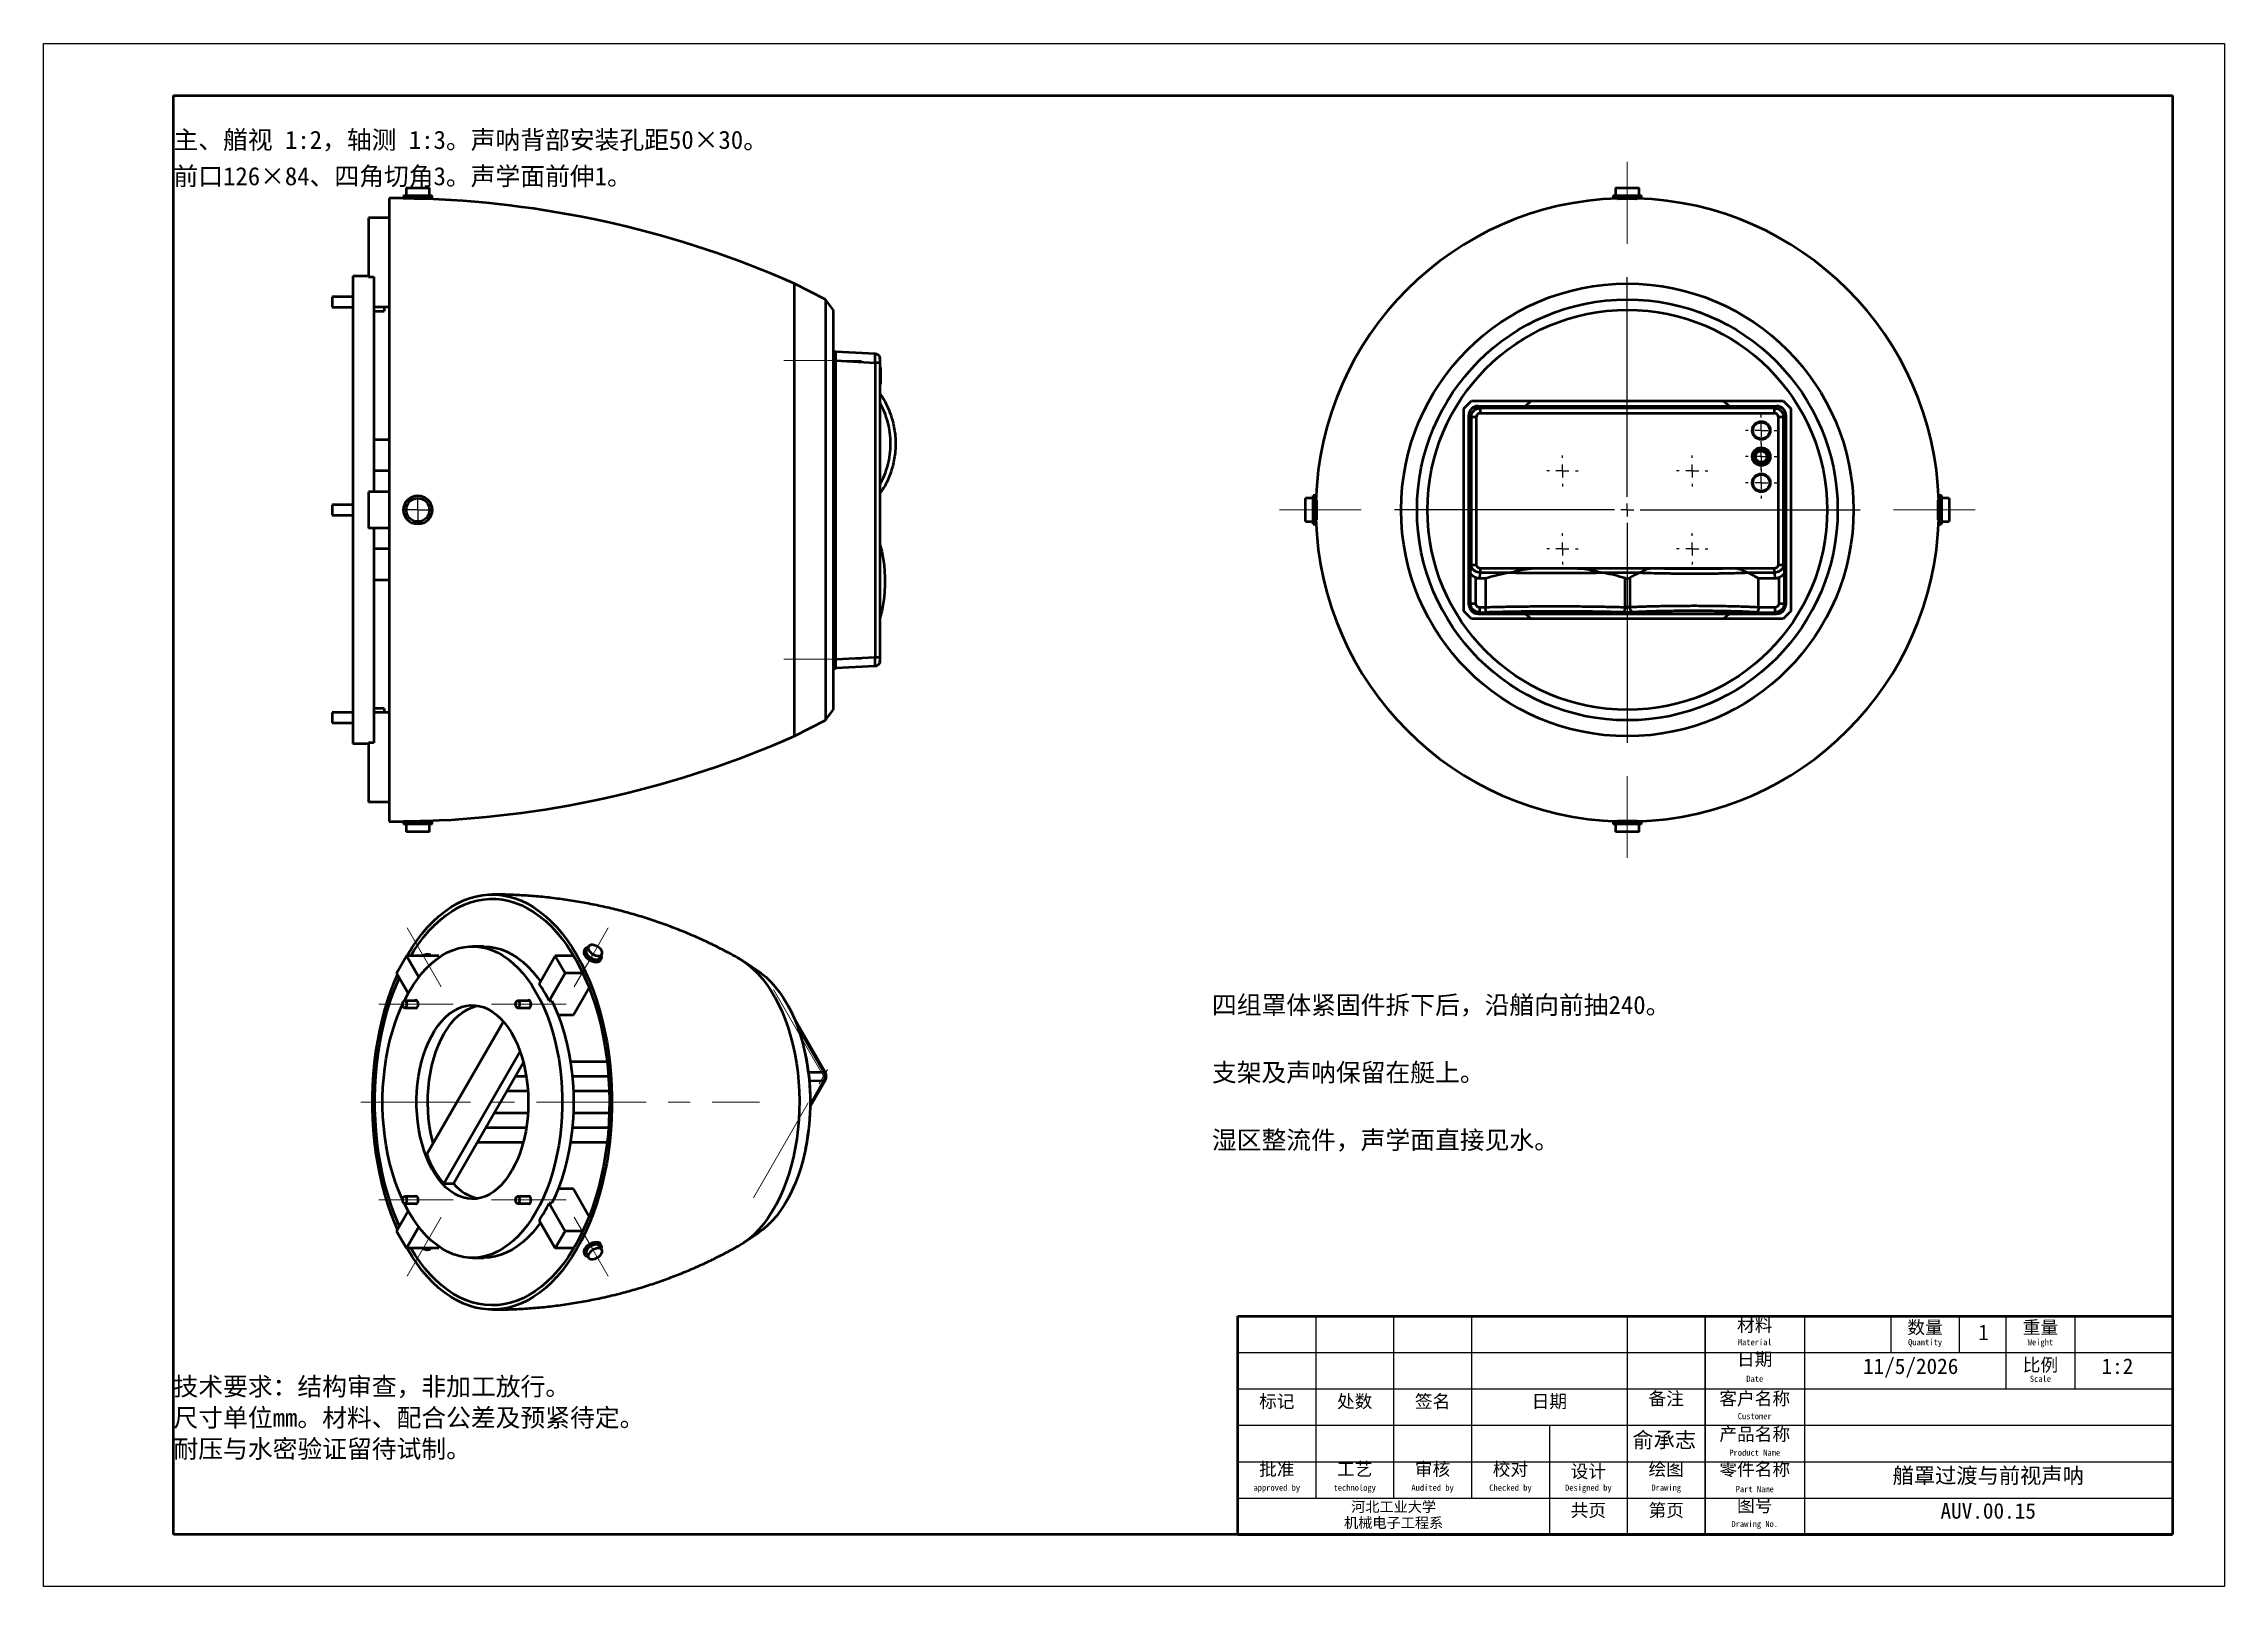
# Model space of a CAD drawing. Header units: millimetres. Extents: x 0 to 420, y 0 to 297.
import ezdxf

# ---------------------------------------------------------------- set-up
doc = ezdxf.new("R2010")
doc.units = ezdxf.units.MM
doc.linetypes.add('CENTERX2', pattern=[20.32, 12.7, -2.54, 2.54, -2.54])
for name, color, linetype in [('2_细实线层', 4, 'Continuous'), ('3_文字层', 174, 'Continuous'), ('9中心线层', 1, 'Continuous')]:
    doc.layers.add(name, color=color, linetype=linetype)
doc.layers.add('4_图框轮廓', color=1, linetype='Continuous', lineweight=50)
doc.styles.add('AUV_FANGSONG', font='simfang.ttf')

msp = doc.modelspace()

# ---------------------------------------------------------------- texts
at = {"layer": '3_文字层', "style": 'AUV_FANGSONG'}
for s, insert, char_height, width, attachment_point in [('材料', (329.54, 51.3), 2.5, 18.1122, 2), ('数量', (362.34, 50.88), 2.5, 12.16, 2), ('重量', (384.56, 50.88), 2.5, 12.29, 2), ('Material', (329.54, 47.37), 1.2, 18.1122, 2), ('Quantity', (362.34, 47.37), 1.2, 12.16, 2), ('Weight', (384.56, 47.37), 1.2, 12.29, 2), ('日期', (329.54, 44.78), 2.5, 18.1122, 2), ('比例', (384.56, 43.65), 2.5, 12.29, 2), ('技术要求：结构审查，非加工放行。', (25, 40), 3.5, 195, 1), ('Date', (329.54, 40.33), 1.2, 18.1122, 2), ('Scale', (384.56, 40.33), 1.2, 12.29, 2), ('尺寸单位mm。材料、配合公差及预紧待定。', (25, 34), 3.5, 195, 1), ('标记', (237.49, 36.64), 2.5, 14, 2), ('处数', (252.49, 36.64), 2.5, 14, 2), ('签名', (267.49, 36.64), 2.5, 14, 2), ('日期', (289.99, 36.64), 2.5, 29, 2), ('备注', (312.49, 37.17), 2.5, 14, 2), ('客户名称', (329.54, 37.17), 2.5, 18.1122, 2), ('产品名称', (329.54, 30.31), 2.5, 18.1122, 2), ('Customer', (329.54, 33.14), 1.2, 18.1122, 2), ('耐压与水密验证留待试制。', (25, 28), 3.5, 195, 1), ('Product Name', (329.54, 26.11), 1.2, 18.1122, 2), ('批准', (237.49, 23.58), 2.5, 14, 2), ('工艺', (252.49, 23.58), 2.5, 14, 2), ('审核', (267.49, 23.58), 2.5, 14, 2), ('校对', (282.49, 23.58), 2.5, 14, 2), ('设计', (297.49, 23.16), 2.5, 14, 2), ('绘图', (312.49, 23.58), 2.5, 14, 2), ('零件名称', (329.54, 23.58), 2.5, 18.1122, 2), ('艏罩过渡与前视声呐', (374.5, 22.6), 3, 68, 2), ('approved by', (237.49, 19.37), 1.2, 14, 2), ('technology', (252.49, 19.37), 1.2, 14, 2), ('Audited by', (267.49, 19.37), 1.2, 14, 2), ('Checked by', (282.49, 19.37), 1.2, 14, 2), ('Designed by', (297.49, 19.37), 1.2, 14, 2), ('Drawing', (312.49, 19.37), 1.2, 14, 2), ('Part Name', (329.54, 19.1), 1.2, 18.1122, 2), ('图号', (329.54, 16.59), 2.5, 18.1122, 2), ('机械电子工程系', (259.99, 13), 2, 58, 2), ('河北工业大学', (259.99, 16.1), 2, 58, 2), ('共页', (297.49, 15.67), 2.5, 14, 2), ('第页', (312.49, 15.67), 2.5, 14, 2), ('AUV.00.15', (374.5, 15.8), 3, 68, 2), ('Drawing No.', (329.54, 12.38), 1.2, 18.1122, 2)]:
    msp.add_mtext(s, dxfattribs=dict(at, insert=insert, char_height=char_height, width=width, attachment_point=attachment_point))
at = {"layer": '3_文字层', "char_height": 3, "style": 'AUV_FANGSONG'}
for s, insert, attachment_point in [('1', (372.58, 50.17), 1), ('11/5/2026', (350.38, 43.65), 1), ('1:2', (396.33, 43.65), 1), ('俞承志', (312.1, 29.45), 2)]:
    msp.add_mtext(s, dxfattribs=dict(at, insert=insert, attachment_point=attachment_point))
at = {"layer": '9中心线层', "char_height": 3.5, "attachment_point": 1, "style": 'AUV_FANGSONG'}
for s, insert, width in [('主、艏视 1:2，轴测 1:3。声呐背部安装孔距50×30。', (25, 280), 370), ('前口126×84、四角切角3。声学面前伸1。', (25, 273), 370), ('四组罩体紧固件拆下后，沿艏向前抽240。', (225, 113.45), 175), ('支架及声呐保留在艇上。', (225, 100.45), 175), ('湿区整流件，声学面直接见水。', (225, 87.45), 175)]:
    msp.add_mtext(s, dxfattribs=dict(at, insert=insert, width=width))

# ---------------------------------------------------------------- blocks, each defined once
blk = doc.blocks.new('SW_CENTERMARKSYMBOL_0')
at = {"layer": '9中心线层', "color": 0}
for p, q in [((-1.25, 0), (-2.25, 0)), ((0, 0), (-1.25, 0)), ((0, 1.25), (0, 2.25)), ((0, 0), (0, 1.25)), ((0, 0), (0, -1.25)), ((0, 0), (1.25, 0)), ((1.25, 0), (2.25, 0)), ((0, -1.25), (0, -2.25))]:
    blk.add_line(p, q, dxfattribs=at)
blk = doc.blocks.new('SW_CENTERMARKSYMBOL_1')
at = {"layer": '9中心线层', "color": 0}
for p, q in [((-2.5, 0), (-3, 0)), ((0, 0), (-1.25, 0)), ((0, 2.5), (0, 3)), ((0, 0), (0, 1.25)), ((0, 0), (0, -1.25)), ((0, 0), (1.25, 0)), ((2.5, 0), (3, 0)), ((0, -2.5), (0, -3))]:
    blk.add_line(p, q, dxfattribs=at)
blk = doc.blocks.new('SW_CENTERMARKSYMBOL_2')
at = {"layer": '9中心线层', "color": 0}
for p, q in [((-2.5, 0), (-3, 0)), ((0, 0), (-1.25, 0)), ((0, 2.5), (0, 3)), ((0, 0), (0, 1.25)), ((0, 0), (0, -1.25)), ((0, 0), (1.25, 0)), ((2.5, 0), (3, 0)), ((0, -2.5), (0, -3))]:
    blk.add_line(p, q, dxfattribs=at)
blk = doc.blocks.new('SW_CENTERMARKSYMBOL_3')
at = {"layer": '9中心线层', "color": 0}
for p, q in [((-2.5, 0), (-3, 0)), ((0, 0), (-1.25, 0)), ((0, 2.5), (0, 3)), ((0, 0), (0, 1.25)), ((0, 0), (0, -1.25)), ((0, 0), (1.25, 0)), ((2.5, 0), (3, 0)), ((0, -2.5), (0, -3))]:
    blk.add_line(p, q, dxfattribs=at)
blk = doc.blocks.new('SW_CENTERMARKSYMBOL_4')
at = {"layer": '9中心线层', "color": 0}
for p, q in [((-2.5, 0), (-3, 0)), ((0, 0), (-1.25, 0)), ((0, 2.5), (0, 3)), ((0, 0), (0, 1.25)), ((0, 0), (0, -1.25)), ((0, 0), (1.25, 0)), ((2.5, 0), (3, 0)), ((0, -2.5), (0, -3))]:
    blk.add_line(p, q, dxfattribs=at)
blk = doc.blocks.new('SW_CENTERMARKSYMBOL_5')
at = {"layer": '9中心线层', "color": 0}
for p, q in [((0, 2.5), (0, 44.82)), ((-2.5, 0), (-44.82, 0)), ((0, 0), (-1.25, 0)), ((0, 0), (0, 1.25)), ((0, 0), (0, -1.25)), ((0, 0), (1.25, 0)), ((2.5, 0), (44.82, 0)), ((0, -2.5), (0, -44.82))]:
    blk.add_line(p, q, dxfattribs=at)
blk = doc.blocks.new('SW_CENTERMARKSYMBOL_6')
at = {"layer": '9中心线层', "color": 0}
for p, q in [((-2.5, 0), (-3, 0)), ((0, 0), (-1.25, 0)), ((0, 2.5), (0, 3)), ((0, 0), (0, 1.25)), ((0, 0), (0, -1.25)), ((0, 0), (1.25, 0)), ((2.5, 0), (3, 0)), ((0, -2.5), (0, -3))]:
    blk.add_line(p, q, dxfattribs=at)
blk = doc.blocks.new('SW_CENTERMARKSYMBOL_7')
at = {"layer": '9中心线层', "color": 0}
for p, q in [((-2.5, 0), (-3, 0)), ((0, 0), (-1.25, 0)), ((0, 2.5), (0, 3)), ((0, 0), (0, 1.25)), ((0, 0), (0, -1.25)), ((0, 0), (1.25, 0)), ((2.5, 0), (3, 0)), ((0, -2.5), (0, -3))]:
    blk.add_line(p, q, dxfattribs=at)
blk = doc.blocks.new('SW_CENTERMARKSYMBOL_8')
at = {"layer": '9中心线层', "color": 0}
for p, q in [((-2.5, 0), (-3, 0)), ((0, 0), (-1.25, 0)), ((0, 2.5), (0, 3)), ((0, 0), (0, 1.25)), ((0, 0), (0, -1.25)), ((0, 0), (1.25, 0)), ((2.5, 0), (3, 0)), ((0, -2.5), (0, -3))]:
    blk.add_line(p, q, dxfattribs=at)

# ---------------------------------------------------------------- linework, layer by layer
at = {"color": 7, "linetype": 'Continuous', "lineweight": 50}
for p, q in [((69.81, 269), (69.81, 267.5)), ((69.81, 269), (74.31, 269)), ((74.31, 267.5), (74.31, 269)), ((302.75, 269), (302.75, 267.5)), ((302.75, 269), (305, 269)), ((305, 269), (307.25, 269)), ((307.25, 267.5), (307.25, 269)), ((66.56, 267), (66.56, 147)), ((69.31, 267.5), (69.31, 267)), ((69.31, 267.5), (74.81, 267.5)), ((69.31, 267), (74.81, 267)), ((70.31, 267), (70.31, 266.96)), ((73.81, 266.86), (73.81, 267)), ((74.81, 267), (74.81, 267.5)), ((302.25, 267.5), (302.25, 267)), ((302.25, 267.5), (305, 267.5)), ((302.25, 267), (305, 267)), ((303.25, 267), (303.25, 266.88)), ((305, 267.5), (307.75, 267.5)), ((305, 267), (307.75, 267)), ((306.75, 266.88), (306.75, 267)), ((307.75, 267), (307.75, 267.5)), ((62.56, 263.25), (62.56, 251.86)), ((66.56, 263.25), (62.56, 263.25)), ((62.56, 252), (59.56, 252)), ((59.56, 252), (59.56, 207)), ((59.56, 248), (55.56, 248)), ((55.56, 248), (55.56, 247)), ((62.56, 251.86), (63.56, 251.86)), ((63.56, 251.86), (63.56, 210.5)), ((150.56, 247.5), (144.56, 250.57)), ((144.56, 250.57), (144.56, 163.43)), ((55.56, 247), (55.56, 246)), ((55.56, 246), (59.56, 246)), ((66.56, 246), (63.56, 246)), ((63.56, 245.25), (65.56, 245.25)), ((65.56, 246), (65.56, 245.25)), ((152.06, 245.5), (150.56, 247.5)), ((150.56, 247.5), (150.56, 166.5)), ((152.06, 245.5), (152.06, 168.5)), ((152.06, 237.5), (152.51, 237.5)), ((152.06, 235.75), (152.51, 235.75)), ((152.51, 237.5), (152.51, 235.75)), ((152.51, 178.25), (152.51, 235.75)), ((152.51, 235.75), (152.56, 235.75)), ((152.56, 237.49), (160.11, 237.09)), ((152.56, 235.75), (160.11, 235.34)), ((152.56, 178.25), (152.56, 235.75)), ((160.11, 235.34), (160.11, 178.66)), ((161.06, 235.34), (161.06, 178.66)), ((161.21, 234.39), (161.06, 234.54)), ((161.06, 231.04), (161.21, 231.19)), ((161.21, 231.19), (161.21, 234.39)), ((273.5, 226.5), (275, 228)), ((275, 228), (335, 228)), ((276.25, 227), (333.75, 227)), ((276.25, 226.99), (276.25, 227)), ((276.25, 226.99), (276.66, 226.59)), ((276.25, 226.99), (333.75, 226.99)), ((286.48, 228), (285.4, 227)), ((324.6, 227), (323.52, 228)), ((333.75, 226.99), (333.34, 226.59)), ((333.75, 227), (333.75, 226.99)), ((335, 228), (336.5, 226.5)), ((273.5, 187.5), (273.5, 226.5)), ((274.5, 188.75), (274.5, 225.25)), ((274.5, 225.25), (274.51, 225.25)), ((274.91, 224.84), (274.51, 225.25)), ((274.51, 225.25), (274.51, 188.75)), ((274.91, 224.84), (274.91, 196.43)), ((275.91, 224.84), (275.91, 196.43)), ((333.34, 226.59), (276.66, 226.59)), ((333.34, 225.59), (276.66, 225.59)), ((334.09, 196.43), (334.09, 224.84)), ((335.49, 225.25), (335.09, 224.84)), ((335.09, 196.43), (335.09, 224.84)), ((335.49, 188.75), (335.49, 225.25)), ((335.49, 225.25), (335.5, 225.25)), ((335.5, 225.25), (335.5, 188.75)), ((336.5, 226.5), (336.5, 187.5)), ((66.56, 220.5), (63.56, 220.5)), ((66.56, 214.5), (63.56, 214.5)), ((66.56, 210.5), (62.56, 210.5)), ((62.56, 210.5), (62.56, 203.5)), ((59.56, 208), (55.56, 208)), ((55.56, 208), (55.56, 207)), ((55.56, 207), (55.56, 206)), ((55.56, 206), (59.56, 206)), ((59.56, 207), (59.56, 162)), ((244.5, 209.25), (243, 209.25)), ((243, 207), (243, 209.25)), ((243, 204.75), (243, 207)), ((245, 209.75), (244.5, 209.75)), ((244.5, 207), (244.5, 209.75)), ((244.5, 204.25), (244.5, 207)), ((245, 207), (245, 209.75)), ((245.12, 208.75), (245, 208.75)), ((245, 204.25), (245, 207)), ((365, 208.75), (364.88, 208.75)), ((365.5, 209.75), (365, 209.75)), ((365, 209.75), (365, 207)), ((365, 207), (365, 204.25)), ((365.5, 209.75), (365.5, 207)), ((367, 209.25), (365.5, 209.25)), ((365.5, 207), (365.5, 204.25)), ((367, 209.25), (367, 207)), ((367, 207), (367, 204.75)), ((66.56, 203.5), (62.56, 203.5)), ((63.56, 203.5), (63.56, 162.14)), ((243, 204.75), (244.5, 204.75)), ((244.5, 204.25), (245, 204.25)), ((245, 205.25), (245.12, 205.25)), ((364.88, 205.25), (365, 205.25)), ((365, 204.25), (365.5, 204.25)), ((365.5, 204.75), (367, 204.75)), ((66.56, 199.5), (63.56, 199.5)), ((66.56, 193.5), (63.56, 193.5)), ((274.78, 194.98), (274.91, 196.43)), ((274.78, 189.01), (274.78, 194.98)), ((275.78, 193.97), (275.78, 189.01)), ((276.58, 193.78), (276.68, 194.93)), ((277.69, 193.78), (276.58, 193.78)), ((276.68, 195.8), (291.2, 195.8)), ((276.68, 194.93), (282.3, 194.93)), ((277.69, 193.78), (277.69, 188.28)), ((282.02, 194.88), (282.3, 194.93)), ((291.2, 195.8), (291.3, 195.8)), ((291.3, 195.8), (309.9, 195.8)), ((300.2, 194.93), (300.48, 194.88)), ((300.2, 194.93), (307.4, 194.93)), ((304.57, 188.29), (304.57, 193.85)), ((305.46, 193.94), (305.46, 188.31)), ((307.26, 194.87), (307.4, 194.93)), ((309.9, 195.8), (325.6, 195.8)), ((325.6, 195.8), (333.32, 195.8)), ((328.24, 194.87), (328.1, 194.93)), ((328.1, 194.93), (333.32, 194.93)), ((330.29, 188.29), (330.29, 193.78)), ((333.42, 193.78), (330.29, 193.78)), ((333.32, 194.93), (333.42, 193.78)), ((334.22, 189.01), (334.22, 193.97)), ((335.09, 196.43), (335.22, 194.98)), ((335.22, 194.98), (335.22, 189.01)), ((274.51, 188.75), (274.78, 189.01)), ((335.22, 189.01), (335.49, 188.75)), ((275, 186), (273.5, 187.5)), ((274.51, 188.75), (274.5, 188.75)), ((335, 186), (275, 186)), ((276.25, 187.01), (276.51, 187.28)), ((276.25, 187.01), (333.75, 187.01)), ((276.25, 187), (276.25, 187.01)), ((333.75, 187), (276.25, 187)), ((276.51, 188.28), (277.69, 188.28)), ((276.51, 187.28), (277.94, 187.28)), ((277.69, 188.28), (277.69, 188.28)), ((285.4, 187), (286.48, 186)), ((323.52, 186), (324.6, 187)), ((329.85, 187.28), (333.49, 187.28)), ((330.29, 188.29), (330.29, 188.28)), ((330.29, 188.28), (333.49, 188.28)), ((333.49, 187.28), (333.75, 187.01)), ((333.75, 187.01), (333.75, 187)), ((336.5, 187.5), (335, 186)), ((335.5, 188.75), (335.49, 188.75)), ((152.06, 178.25), (152.51, 178.25)), ((152.06, 176.5), (152.51, 176.5)), ((152.51, 178.25), (152.51, 176.5)), ((152.56, 178.25), (152.51, 178.25)), ((152.51, 176.5), (152.56, 176.55)), ((152.56, 178.25), (160.11, 178.66)), ((160.11, 176.91), (152.56, 176.51)), ((59.56, 168), (55.56, 168)), ((55.56, 168), (55.56, 167)), ((65.56, 168.75), (63.56, 168.75)), ((66.56, 168), (63.56, 168)), ((65.56, 168.75), (65.56, 168)), ((150.56, 166.5), (152.06, 168.5)), ((55.56, 167), (55.56, 166)), ((55.56, 166), (59.56, 166)), ((144.56, 163.43), (150.56, 166.5)), ((59.56, 162), (62.56, 162)), ((63.56, 162.14), (62.56, 162.14)), ((62.56, 162.14), (62.56, 150.75)), ((66.56, 150.75), (62.56, 150.75)), ((69.31, 147), (69.31, 146.5)), ((74.81, 147), (69.31, 147)), ((70.31, 147.04), (70.31, 147)), ((73.81, 147), (73.81, 147.14)), ((74.81, 146.5), (74.81, 147)), ((302.25, 147), (302.25, 146.5)), ((305, 147), (302.25, 147)), ((303.25, 147.12), (303.25, 147)), ((307.75, 147), (305, 147)), ((306.75, 147), (306.75, 147.12)), ((307.75, 146.5), (307.75, 147)), ((74.81, 146.5), (69.31, 146.5)), ((69.81, 146.5), (69.81, 145)), ((74.31, 145), (69.81, 145)), ((74.31, 145), (74.31, 146.5)), ((305, 146.5), (302.25, 146.5)), ((302.75, 146.5), (302.75, 145)), ((305, 145), (302.75, 145)), ((307.75, 146.5), (305, 146.5)), ((307.25, 145), (305, 145)), ((307.25, 145), (307.25, 146.5)), ((84.75, 122.97), (82.57, 122.97)), ((104.23, 122.41), (104.09, 122.17)), ((104.93, 122.95), (104.52, 122.24)), ((67.96, 117.84), (69.86, 121.14)), ((70.2, 113.96), (67.96, 117.84)), ((69.86, 121.14), (72.23, 117.03)), ((76.12, 121.14), (69.86, 121.14)), ((70, 121.14), (70.07, 121.26)), ((74.47, 121.14), (74.44, 121.19)), ((76.12, 121.14), (76.25, 120.9)), ((95.45, 115.78), (98.54, 121.14)), ((100.45, 117.84), (97.35, 112.48)), ((102.07, 121.14), (98.54, 121.14)), ((98.54, 121.14), (100.45, 117.84)), ((103.83, 117.84), (100.45, 117.84)), ((107.11, 120.74), (107.52, 121.45)), ((107.27, 120.34), (107.4, 120.58)), ((137.69, 118.15), (134.85, 120.05)), ((105.06, 115), (102.01, 109.72)), ((71.89, 112.5), (69.52, 112.5)), ((69.52, 111.17), (71.89, 111.17)), ((93.64, 112.5), (91.27, 112.5)), ((91.27, 111.17), (93.64, 111.17)), ((97.35, 112.48), (97.89, 112.48)), ((102.01, 109.72), (99.11, 109.72)), ((73.78, 82.95), (88.54, 108.52)), ((150.56, 98.63), (144.64, 108.88)), ((145.09, 107.77), (150.28, 98.77)), ((91.74, 102.76), (77.04, 77.29)), ((146.83, 101.56), (146.74, 102)), ((92.4, 100.61), (78.94, 77.29)), ((92.95, 97.94), (90.86, 97.94)), ((108.52, 100.77), (101.46, 100.77)), ((108.78, 97.94), (101.81, 97.94)), ((147.3, 98.76), (150.28, 98.77)), ((147.48, 97.13), (150.28, 97.12)), ((147.67, 92.25), (150.56, 97.26)), ((150.28, 97.12), (147.67, 92.6)), ((93.27, 95.12), (89.23, 95.12)), ((108.93, 95.12), (102, 95.12)), ((93.27, 90.88), (86.79, 90.88)), ((108.93, 90.88), (102, 90.88)), ((92.36, 85.23), (83.52, 85.23)), ((92.95, 88.06), (85.15, 88.06)), ((108.52, 85.23), (101.46, 85.23)), ((108.78, 88.06), (101.81, 88.06)), ((146.74, 84), (146.83, 84.44)), ((78.94, 77.29), (77.04, 77.29)), ((102.01, 76.28), (99.11, 76.28)), ((102.01, 76.28), (105.06, 71)), ((67.96, 68.16), (70.2, 72.04)), ((71.89, 74.83), (69.52, 74.83)), ((69.52, 73.5), (71.89, 73.5)), ((93.64, 74.83), (91.27, 74.83)), ((91.27, 73.5), (93.64, 73.5)), ((97.89, 73.52), (97.35, 73.52)), ((97.35, 73.52), (100.45, 68.16)), ((69.86, 64.86), (67.96, 68.16)), ((72.23, 68.97), (69.86, 64.86)), ((98.54, 64.86), (95.45, 70.22)), ((100.45, 68.16), (98.54, 64.86)), ((103.83, 68.16), (100.45, 68.16)), ((134.85, 65.95), (137.69, 67.85)), ((76.12, 64.86), (69.86, 64.86)), ((74.44, 64.81), (74.47, 64.86)), ((76.25, 65.1), (76.12, 64.86)), ((82.57, 63.03), (84.75, 63.03)), ((102.07, 64.86), (98.54, 64.86)), ((104.09, 63.83), (104.23, 63.59)), ((104.52, 63.76), (104.93, 63.05)), ((107.52, 64.55), (107.11, 65.26)), ((107.4, 65.42), (107.27, 65.66))]:
    msp.add_line(p, q, dxfattribs=at)
at = {"color": 7, "linetype": 'Continuous', "lineweight": 50, "flags": 128}
for points in [[(70.07, 121.26), (70.97, 122.74), (71.93, 124.15), (72.92, 125.46), (73.95, 126.67), (75.02, 127.79), (76.13, 128.8), (77.26, 129.71), (78.42, 130.51), (79.61, 131.2), (80.81, 131.78), (82.03, 132.24), (83.26, 132.59), (84.51, 132.83), (85.75, 132.95), (87, 132.95), (88.25, 132.83), (89.49, 132.59), (90.72, 132.24), (91.95, 131.78), (93.15, 131.2), (94.33, 130.51), (95.49, 129.71), (96.63, 128.8), (97.73, 127.79), (98.8, 126.67), (99.84, 125.46), (100.83, 124.15), (101.78, 122.74), (102.69, 121.26), (103.55, 119.68), (104.36, 118.04), (105.11, 116.31), (105.81, 114.52), (106.46, 112.67), (107.04, 110.75), (107.57, 108.79), (108.03, 106.78), (108.43, 104.73), (108.76, 102.64), (109.03, 100.53), (109.24, 98.39), (109.37, 96.24), (109.44, 94.08), (109.44, 91.92), (109.37, 89.76), (109.24, 87.61), (109.03, 85.47), (108.76, 83.36), (108.43, 81.27), (108.03, 79.22), (107.57, 77.21), (107.04, 75.25), (106.46, 73.33), (105.81, 71.48), (105.11, 69.69), (104.36, 67.96), (103.55, 66.32), (102.69, 64.74), (101.78, 63.26), (100.83, 61.85), (99.84, 60.54), (98.8, 59.33), (97.73, 58.21), (96.63, 57.2), (95.49, 56.29), (94.33, 55.49), (93.15, 54.8), (91.95, 54.22), (90.72, 53.76), (89.49, 53.41), (88.25, 53.17), (87, 53.05), (85.75, 53.05), (84.51, 53.17), (83.26, 53.41), (82.03, 53.76), (80.81, 54.22), (79.61, 54.8), (78.42, 55.49), (77.26, 56.29), (76.13, 57.2), (75.02, 58.21), (73.95, 59.33), (72.92, 60.54), (71.93, 61.85), (70.97, 63.26), (70.07, 64.74), (70, 64.86)], [(70.68, 121.14), (71.3, 122.14), (72.24, 123.52), (73.23, 124.81), (74.25, 126.01), (75.31, 127.11), (76.4, 128.1), (77.52, 128.99), (78.67, 129.78), (79.84, 130.45), (81.03, 131.01), (82.24, 131.46), (83.46, 131.8), (84.68, 132.02), (85.92, 132.12), (87.15, 132.1), (88.38, 131.97), (89.61, 131.73), (90.82, 131.36), (92.03, 130.88), (93.21, 130.29), (94.38, 129.59), (95.52, 128.78), (96.63, 127.86), (97.72, 126.84), (98.77, 125.72), (99.78, 124.5), (100.75, 123.18), (101.68, 121.78), (102.57, 120.29), (103.4, 118.71), (104.19, 117.07), (104.92, 115.35), (105.6, 113.56), (106.22, 111.71), (106.78, 109.8), (107.28, 107.85), (107.71, 105.85), (108.09, 103.81), (108.39, 101.74), (108.64, 99.65), (108.81, 97.53), (108.92, 95.4), (108.97, 93.27), (108.94, 91.13), (108.85, 89), (108.69, 86.88), (108.46, 84.78), (108.17, 82.7), (107.81, 80.66), (107.39, 78.65), (106.91, 76.68), (106.36, 74.76), (105.76, 72.9), (105.09, 71.1), (104.38, 69.36), (103.6, 67.69), (102.78, 66.1), (101.91, 64.59), (100.99, 63.16), (100.03, 61.82), (99.02, 60.58), (97.98, 59.43), (96.91, 58.38), (95.8, 57.44), (94.66, 56.6), (93.5, 55.87), (92.32, 55.25), (91.12, 54.75), (89.91, 54.35), (88.69, 54.08), (87.46, 53.92), (86.22, 53.87), (84.99, 53.95), (83.76, 54.14), (82.54, 54.44), (81.33, 54.86), (80.14, 55.4), (78.96, 56.04), (77.81, 56.8), (76.68, 57.66), (75.58, 58.64), (74.51, 59.71), (73.48, 60.88), (72.48, 62.15), (71.53, 63.51), (70.68, 64.86)], [(69.42, 112.48), (69.59, 112.82), (70.34, 114.19), (71.13, 115.48), (71.97, 116.68), (72.85, 117.79), (73.76, 118.8), (74.72, 119.7), (75.7, 120.51), (76.71, 121.2), (77.74, 121.78), (78.8, 122.25), (79.86, 122.6), (80.94, 122.84), (82.03, 122.96), (83.11, 122.96), (84.2, 122.84), (85.28, 122.6), (86.35, 122.25), (87.4, 121.78), (88.43, 121.2), (89.44, 120.51), (90.43, 119.7), (91.38, 118.8), (92.3, 117.79), (93.18, 116.68), (94.01, 115.48), (94.81, 114.19), (95.55, 112.82), (96.24, 111.37), (96.88, 109.85), (97.46, 108.26), (97.99, 106.61), (98.45, 104.9), (98.85, 103.15), (99.19, 101.36), (99.46, 99.54), (99.66, 97.69), (99.8, 95.82), (99.86, 93.94), (99.86, 92.06), (99.8, 90.18), (99.66, 88.31), (99.46, 86.46), (99.19, 84.64), (98.85, 82.85), (98.45, 81.1), (97.99, 79.39), (97.46, 77.74), (96.88, 76.15), (96.24, 74.63), (95.55, 73.18), (94.81, 71.81), (94.81, 71.81)], [(84.75, 122.97), (85.86, 122.91), (86.97, 122.72), (88.06, 122.41), (89.15, 121.98), (90.22, 121.43), (91.26, 120.77), (92.28, 119.98), (93.26, 119.09), (94.21, 118.09), (95.12, 116.98), (95.7, 116.21)], [(104.09, 122.17), (104.01, 121.9), (104.04, 121.59), (104.19, 121.26), (104.43, 120.92), (104.76, 120.61), (105.15, 120.34), (105.58, 120.13), (106.02, 120.01), (106.43, 119.96), (106.79, 120.01), (107.08, 120.13), (107.27, 120.34), (107.27, 120.34)], [(104.82, 122.77), (104.71, 122.74), (104.42, 122.61), (104.23, 122.41), (104.15, 122.14), (104.18, 121.83), (104.32, 121.49), (104.57, 121.16), (104.9, 120.84), (105.29, 120.58), (105.72, 120.37), (106.15, 120.24), (106.56, 120.2), (106.93, 120.24), (107.21, 120.37), (107.4, 120.58), (107.49, 120.84), (107.45, 121.16), (107.42, 121.27)], [(104.52, 122.24), (104.46, 122.06), (104.47, 121.79), (104.59, 121.49), (104.81, 121.19), (105.12, 120.92), (105.48, 120.69), (105.86, 120.53), (106.25, 120.44), (106.6, 120.44), (106.88, 120.53), (107.08, 120.69), (107.11, 120.74)], [(107.45, 122.2), (107.23, 122.5), (106.92, 122.77), (106.56, 123), (106.18, 123.16), (105.79, 123.25), (105.44, 123.25), (105.16, 123.16), (104.96, 123), (104.86, 122.77), (104.88, 122.5), (105, 122.2), (105.22, 121.9), (105.53, 121.62), (105.89, 121.4), (106.27, 121.23), (106.66, 121.15), (107, 121.15), (107.29, 121.23), (107.49, 121.4), (107.58, 121.62), (107.57, 121.9), (107.45, 122.2)], [(134.02, 120.57), (134.65, 120.19), (135.63, 119.49), (136.59, 118.68), (137.51, 117.78), (138.4, 116.77), (139.25, 115.66), (140.06, 114.47), (140.83, 113.19), (141.54, 111.83), (142.2, 110.39), (142.81, 108.88), (143.37, 107.31), (143.86, 105.68), (144.3, 104), (144.67, 102.27), (144.98, 100.51), (145.22, 98.72), (145.39, 96.9), (145.5, 95.07), (145.55, 93.23), (145.52, 91.39), (145.43, 89.56), (145.27, 87.73), (145.04, 85.94), (144.75, 84.17), (144.39, 82.43), (143.98, 80.74), (143.5, 79.09), (142.96, 77.51), (142.36, 75.98), (141.71, 74.53), (141.01, 73.14), (140.26, 71.84), (139.46, 70.63), (138.62, 69.5), (137.74, 68.47), (136.82, 67.53), (135.87, 66.7), (134.9, 65.98), (134.02, 65.43)], [(137.69, 118.15), (138.2, 117.79), (139.13, 117.03), (140.03, 116.17), (140.9, 115.21), (141.72, 114.15), (142.51, 113), (143.25, 111.75), (143.94, 110.43), (144.58, 109.03), (145.16, 107.57), (145.69, 106.03), (146.16, 104.44), (146.56, 102.8), (146.91, 101.12), (147.18, 99.41), (147.4, 97.66), (147.54, 95.89), (147.62, 94.11), (147.62, 92.33), (147.57, 90.55), (147.44, 88.78), (147.24, 87.03), (146.98, 85.3), (146.66, 83.61), (146.27, 81.96), (145.81, 80.36), (145.3, 78.81), (144.73, 77.33), (144.11, 75.91), (143.43, 74.57), (142.7, 73.31), (141.92, 72.13), (141.11, 71.05), (140.25, 70.06), (139.36, 69.17), (138.43, 68.39), (137.69, 67.85)], [(68.15, 68.5), (67.64, 69.69), (66.94, 71.48), (66.3, 73.33), (65.71, 75.25), (65.19, 77.21), (64.72, 79.22), (64.33, 81.27), (63.99, 83.36), (63.72, 85.47), (63.52, 87.61), (63.39, 89.76), (63.32, 91.92), (63.32, 94.08), (63.39, 96.24), (63.52, 98.39), (63.72, 100.53), (63.99, 102.64), (64.33, 104.73), (64.72, 106.78), (65.19, 108.79), (65.71, 110.75), (66.3, 112.67), (66.94, 114.52), (67.64, 116.31), (68.15, 117.5)], [(68.5, 69.09), (68.2, 69.79), (67.49, 71.54), (66.84, 73.36), (66.25, 75.24), (65.72, 77.17), (65.25, 79.14), (64.85, 81.16), (64.51, 83.22), (64.23, 85.3), (64.02, 87.41), (63.88, 89.53), (63.8, 91.66), (63.79, 93.8), (63.85, 95.94), (63.98, 98.06), (64.17, 100.17), (64.43, 102.26), (64.76, 104.33), (65.15, 106.35), (65.6, 108.34), (66.11, 110.29), (66.69, 112.18), (67.32, 114.01), (68.01, 115.78), (68.5, 116.91)], [(69.14, 74.11), (68.9, 74.63), (68.26, 76.15), (67.68, 77.74), (67.16, 79.39), (66.69, 81.1), (66.29, 82.85), (65.96, 84.64), (65.69, 86.46), (65.48, 88.31), (65.35, 90.18), (65.28, 92.06), (65.28, 93.94), (65.35, 95.82), (65.48, 97.69), (65.69, 99.54), (65.96, 101.36), (66.29, 103.15), (66.69, 104.9), (67.16, 106.61), (67.68, 108.26), (68.26, 109.85), (68.9, 111.37), (69.14, 111.89)], [(69.79, 111.37), (69.67, 111.22), (69.52, 111.17), (69.37, 111.22), (69.25, 111.37), (69.17, 111.58), (69.14, 111.84), (69.17, 112.09), (69.25, 112.31), (69.37, 112.45), (69.52, 112.5), (69.67, 112.45), (69.79, 112.31), (69.88, 112.09), (69.91, 111.84), (69.88, 111.58), (69.79, 111.37)], [(71.5, 111.17), (71.53, 111.15), (71.7, 111.09), (71.86, 111.15), (72, 111.31), (72.1, 111.55), (72.13, 111.84), (72.1, 112.12), (72, 112.37), (71.86, 112.53), (71.7, 112.59), (71.53, 112.53), (71.5, 112.5)], [(90.18, 79.81), (89.55, 78.81), (88.88, 77.89), (88.17, 77.07), (87.42, 76.35), (86.64, 75.74), (85.84, 75.23), (85.01, 74.84), (84.17, 74.56), (83.32, 74.4), (82.46, 74.35), (81.61, 74.43), (80.76, 74.62), (79.92, 74.93), (79.1, 75.35), (78.3, 75.88), (77.53, 76.52), (76.79, 77.27), (76.09, 78.11), (75.43, 79.05), (74.81, 80.08), (74.24, 81.19), (73.73, 82.37), (73.27, 83.62), (72.87, 84.93), (72.53, 86.29), (72.25, 87.7), (72.04, 89.13), (71.9, 90.6), (71.82, 92.07), (71.81, 93.56), (71.87, 95.04), (72, 96.5), (72.19, 97.95), (72.45, 99.36), (72.77, 100.73), (73.16, 102.06), (73.61, 103.32), (74.11, 104.52), (74.66, 105.65), (75.27, 106.7), (75.92, 107.66), (76.61, 108.53), (77.34, 109.3), (78.11, 109.97), (78.9, 110.53), (79.72, 110.98), (80.55, 111.32), (81.4, 111.54), (82.25, 111.64), (83.11, 111.62), (83.96, 111.49), (84.8, 111.24), (85.63, 110.88), (86.44, 110.4), (87.23, 109.81), (87.98, 109.12), (88.71, 108.32), (89.39, 107.43), (90.03, 106.45), (90.62, 105.38), (91.17, 104.23), (91.65, 103.01), (92.08, 101.73), (92.45, 100.39), (92.76, 99.01), (93.01, 97.59), (93.18, 96.14), (93.29, 94.67), (93.34, 93.19), (93.31, 91.7), (93.22, 90.23), (93.06, 88.77), (92.83, 87.34), (92.54, 85.95), (92.18, 84.6), (91.77, 83.3), (91.29, 82.07), (90.76, 80.9), (90.18, 79.81)], [(75, 85.07), (74.87, 85.57), (74.56, 86.95), (74.32, 88.37), (74.14, 89.83), (74.03, 91.3), (73.98, 92.78), (74.01, 94.27), (74.1, 95.75), (74.26, 97.21), (74.49, 98.64), (74.78, 100.04), (75.13, 101.39), (75.55, 102.69), (76.02, 103.93), (76.55, 105.09), (77.13, 106.19), (77.76, 107.19), (78.44, 108.11), (79.15, 108.93), (79.9, 109.65), (80.68, 110.27), (81.49, 110.77), (82.32, 111.17), (83.16, 111.44), (83.66, 111.55)], [(91.54, 111.37), (91.42, 111.22), (91.27, 111.17), (91.12, 111.22), (91, 111.37), (90.92, 111.58), (90.89, 111.84), (90.92, 112.09), (91, 112.31), (91.12, 112.45), (91.27, 112.5), (91.42, 112.45), (91.54, 112.31), (91.63, 112.09), (91.65, 111.84), (91.63, 111.58), (91.54, 111.37)], [(93.25, 111.17), (93.28, 111.15), (93.45, 111.09), (93.61, 111.15), (93.75, 111.31), (93.85, 111.55), (93.88, 111.84), (93.85, 112.12), (93.75, 112.37), (93.61, 112.53), (93.45, 112.59), (93.28, 112.53), (93.25, 112.5)], [(97.89, 112.48), (98.59, 110.98), (99.23, 109.4), (99.81, 107.75), (100.32, 106.04), (100.78, 104.28), (101.16, 102.47), (101.48, 100.63), (101.73, 98.75), (101.9, 96.84), (102.01, 94.93), (102.05, 93), (102.01, 91.07), (101.9, 89.16), (101.73, 87.25), (101.48, 85.37), (101.16, 83.53), (100.78, 81.72), (100.32, 79.96), (99.81, 78.25), (99.23, 76.6), (98.59, 75.02), (97.89, 73.52)], [(69.79, 73.69), (69.67, 73.55), (69.52, 73.5), (69.37, 73.55), (69.25, 73.69), (69.17, 73.91), (69.14, 74.16), (69.17, 74.42), (69.25, 74.63), (69.37, 74.78), (69.52, 74.83), (69.67, 74.78), (69.79, 74.63), (69.88, 74.42), (69.91, 74.16), (69.88, 73.91), (69.79, 73.69)], [(94.81, 71.81), (94.01, 70.52), (93.18, 69.32), (92.3, 68.21), (91.38, 67.2), (90.43, 66.3), (89.44, 65.49), (88.43, 64.8), (87.4, 64.22), (86.35, 63.75), (85.28, 63.4), (84.2, 63.16), (83.11, 63.04), (82.03, 63.04), (80.94, 63.16), (79.86, 63.4), (78.8, 63.75), (77.74, 64.22), (76.71, 64.8), (75.7, 65.49), (74.72, 66.3), (73.76, 67.2), (72.85, 68.21), (71.97, 69.32), (71.13, 70.52), (70.34, 71.81), (69.59, 73.18), (69.42, 73.52)], [(71.5, 73.5), (71.53, 73.47), (71.7, 73.41), (71.86, 73.47), (72, 73.63), (72.1, 73.88), (72.13, 74.16), (72.1, 74.45), (72, 74.69), (71.86, 74.85), (71.7, 74.91), (71.53, 74.85), (71.5, 74.83)], [(91.54, 73.69), (91.42, 73.55), (91.27, 73.5), (91.12, 73.55), (91, 73.69), (90.92, 73.91), (90.89, 74.16), (90.92, 74.42), (91, 74.63), (91.12, 74.78), (91.27, 74.83), (91.42, 74.78), (91.54, 74.63), (91.63, 74.42), (91.65, 74.16), (91.63, 73.91), (91.54, 73.69)], [(93.25, 73.5), (93.28, 73.47), (93.45, 73.41), (93.61, 73.47), (93.75, 73.63), (93.85, 73.88), (93.88, 74.16), (93.85, 74.45), (93.75, 74.69), (93.61, 74.85), (93.45, 74.91), (93.28, 74.85), (93.25, 74.83)], [(95.7, 69.79), (95.12, 69.02), (94.21, 67.91), (93.26, 66.91), (92.28, 66.02), (91.26, 65.23), (90.22, 64.57), (89.15, 64.02), (88.06, 63.59), (86.97, 63.28), (85.86, 63.09), (84.75, 63.03)], [(107.27, 65.66), (107.27, 65.66), (107.08, 65.87), (106.79, 65.99), (106.43, 66.04), (106.02, 65.99), (105.58, 65.87), (105.15, 65.66), (104.76, 65.39), (104.43, 65.08), (104.19, 64.74), (104.04, 64.41), (104.01, 64.1), (104.09, 63.83)], [(107.42, 64.73), (107.45, 64.84), (107.49, 65.16), (107.4, 65.42), (107.21, 65.63), (106.93, 65.76), (106.56, 65.8), (106.15, 65.76), (105.72, 65.63), (105.29, 65.42), (104.9, 65.16), (104.57, 64.84), (104.32, 64.51), (104.18, 64.17), (104.15, 63.86), (104.23, 63.59), (104.42, 63.39), (104.71, 63.26), (104.82, 63.23)], [(107.11, 65.26), (107.08, 65.31), (106.88, 65.47), (106.6, 65.56), (106.25, 65.56), (105.86, 65.47), (105.48, 65.31), (105.12, 65.08), (104.81, 64.81), (104.59, 64.51), (104.47, 64.21), (104.46, 63.94), (104.52, 63.76)], [(107.45, 63.8), (107.57, 64.1), (107.58, 64.38), (107.49, 64.6), (107.29, 64.77), (107, 64.85), (106.66, 64.85), (106.27, 64.77), (105.89, 64.6), (105.53, 64.38), (105.22, 64.1), (105, 63.8), (104.88, 63.5), (104.86, 63.23), (104.96, 63), (105.16, 62.84), (105.44, 62.75), (105.79, 62.75), (106.18, 62.84), (106.56, 63), (106.92, 63.23), (107.23, 63.5), (107.45, 63.8)]]:
    msp.add_lwpolyline(points, dxfattribs=at)
at = {"color": 7, "linetype": 'Continuous', "lineweight": 50}
for centre, radius in [((305, 207), 43.57), ((305, 207), 40.5), ((305, 207), 38.5), ((330.79, 222.29), 1.75), ((330.79, 222.29), 1.6), ((330.79, 217.26), 1.75), ((330.79, 217.26), 1.6), ((330.79, 212.22), 1.75), ((330.79, 212.22), 1.6), ((72.06, 207), 2.75), ((72.06, 207), 2.25)]:
    msp.add_circle(centre, radius, dxfattribs=at)
for centre, radius, start, end in [((66.56, 73.67), 193.33, 88.9167, 90), ((66.56, 73.67), 193.33, 66.2061, 87.8272), ((305, 207), 60, 91.6714, 178.3286), ((305, 207), 60, 1.6714, 88.3286), ((276.25, 225.25), 1.75, 90, 180), ((333.75, 225.25), 1.75, 0, 90), ((305, 207), 60, 181.6714, 268.3286), ((305, 207), 60, 271.6714, 358.3286), ((276.25, 188.75), 1.75, 180, 270), ((333.75, 188.75), 1.75, 270, 360), ((66.56, 340.33), 193.33, 272.1757, 293.7939), ((66.56, 340.33), 193.33, 270, 271.0893), ((72, 100.04), 28.24, 26.1324, 33.8623), ((104.31, 93), 43.37, 348.6189, 11.3811), ((90.28, 88.71), 17.48, 199.2405, 220.7542), ((85.43, 82.71), 8.45, 219.8612, 257.904), ((72, 85.96), 28.24, 326.1377, 333.8676)]:
    msp.add_arc(centre, radius, start, end, dxfattribs=at)
for centre, major_axis, ratio, start_param, end_param in [((291.25, 179.37), (28.4, 0), 0.57735, 1.901873, 2.068667), ((291.25, 179.37), (28.4, 0), 0.57735, 1.082556, 1.239719), ((304.92, 194.24), (0.75, 0), 0.57735, 4.224148, 5.517044), ((317.75, 187.11), (17.05, 0), 0.57735, 2.233381, 2.375451), ((317.75, 187.11), (17.05, 0), 0.57735, 0.744249, 0.908211), ((276.25, 188.75), (-1.23, -1.23), 0.997265, 5.499157, 7.067214), ((333.75, 188.75), (-1.23, 1.23), 0.997265, 2.357564, 3.925621)]:
    msp.add_ellipse(centre, major_axis=major_axis, ratio=ratio, start_param=start_param, end_param=end_param, dxfattribs=at)
for points, knots in [([(73.89, 266.86), (73.9, 266.86), (73.93, 266.86), (73.77, 266.86), (73.43, 266.86), (72.92, 266.87), (72.31, 266.89), (71.68, 266.9), (71.09, 266.93), (70.61, 266.95), (70.31, 266.96), (70.18, 266.97), (70.22, 266.97), (70.22, 266.97)], [0, 0, 0, 0, 0.028178, 0.135503, 0.242826, 0.350145, 0.457462, 0.564801, 0.672197, 0.779642, 0.887067, 0.99439, 1, 1, 1, 1]), ([(303.98, 266.86), (303.81, 266.86), (303.49, 266.87), (303.21, 266.88), (303.11, 266.89), (303.21, 266.91), (303.25, 266.91)], [0, 0, 0, 0, 0.261834, 0.523668, 0.785515, 1, 1, 1, 1]), ([(306.75, 266.91), (306.79, 266.91), (306.89, 266.89), (306.82, 266.88), (306.56, 266.87), (306.12, 266.86), (305.56, 266.86), (304.93, 266.86), (304.38, 266.86), (304.09, 266.86), (303.98, 266.86)], [0, 0, 0, 0, 0.085848, 0.223893, 0.361863, 0.499773, 0.637666, 0.775566, 0.913471, 1, 1, 1, 1]), ([(152.56, 235.75), (152.56, 235.95), (152.56, 236.34), (152.56, 236.86), (152.56, 237.25), (152.56, 237.46), (152.56, 237.48), (152.56, 237.49)], [0, 0, 0, 0, 0.214694, 0.429388, 0.644082, 0.858775, 1, 1, 1, 1]), ([(160.11, 235.34), (160.12, 235.57), (160.13, 236.03), (160.14, 236.61), (160.13, 237.01), (160.12, 237.06), (160.11, 237.09)], [0, 0, 0, 0, 0.250639, 0.500144, 0.749864, 1, 1, 1, 1]), ([(161.06, 236.07), (161.06, 236.14), (161.06, 236.23), (161.02, 236.32), (161.01, 236.35)], [0, 0, 0, 0, 0.694885, 1, 1, 1, 1]), ([(161.06, 236.09), (161.06, 236.08), (161.06, 236.06), (161.06, 235.89), (161.06, 235.64), (161.06, 235.44), (161.06, 235.34)], [0, 0, 0, 0, 0.249888, 0.499856, 0.749588, 1, 1, 1, 1]), ([(161.06, 229.36), (161.22, 229.15), (161.73, 228.44), (162.41, 227.12), (163.26, 225.11), (163.9, 222.65), (164.1, 220.23), (164.02, 218.31), (163.84, 216.87), (163.53, 215.44), (162.98, 213.66), (162.22, 211.85), (161.38, 210.65), (161.06, 210.19)], [0, 0, 0, 0, 0.03925, 0.128889, 0.216759, 0.359584, 0.501012, 0.571615, 0.642567, 0.713869, 0.785523, 0.917914, 1, 1, 1, 1]), ([(161.06, 211.9), (161.37, 212.49), (161.98, 213.68), (162.62, 215.63), (163.02, 217.66), (163.16, 219.75), (163.02, 221.84), (162.62, 223.87), (161.98, 225.82), (161.37, 227.01), (161.06, 227.6)], [0, 0, 0, 0, 0.121435, 0.245875, 0.372403, 0.5, 0.627597, 0.754125, 0.878565, 1, 1, 1, 1]), ([(274.51, 225.25), (274.53, 225.45), (274.57, 225.84), (274.87, 226.36), (275.31, 226.75), (275.8, 226.96), (276.12, 226.98), (276.25, 226.99)], [0, 0, 0, 0, 0.214694, 0.429388, 0.644082, 0.858775, 1, 1, 1, 1]), ([(333.75, 226.99), (333.95, 226.97), (334.34, 226.93), (334.86, 226.63), (335.25, 226.19), (335.46, 225.7), (335.48, 225.38), (335.49, 225.25)], [0, 0, 0, 0, 0.214694, 0.429388, 0.644082, 0.858775, 1, 1, 1, 1]), ([(274.91, 224.84), (274.94, 225.07), (274.99, 225.53), (275.39, 226.11), (275.97, 226.51), (276.43, 226.56), (276.66, 226.59)], [0, 0, 0, 0, 0.2501402, 0.4998658, 0.7493663, 1, 1, 1, 1]), ([(276.66, 225.59), (276.56, 225.58), (276.36, 225.56), (276.11, 225.39), (275.94, 225.14), (275.92, 224.94), (275.91, 224.84)], [0, 0, 0, 0, 0.250407, 0.500135, 0.750108, 1, 1, 1, 1]), ([(333.34, 226.59), (333.57, 226.56), (334.03, 226.51), (334.61, 226.11), (335.01, 225.53), (335.06, 225.07), (335.09, 224.84)], [0, 0, 0, 0, 0.250639, 0.500144, 0.749864, 1, 1, 1, 1]), ([(334.09, 224.84), (334.08, 224.94), (334.06, 225.14), (333.89, 225.39), (333.64, 225.56), (333.44, 225.58), (333.34, 225.59)], [0, 0, 0, 0, 0.249888, 0.499856, 0.749588, 1, 1, 1, 1]), ([(332.04, 217.26), (332.03, 217.12), (332, 216.85), (331.8, 216.48), (331.49, 216.19), (331.09, 216.02), (330.66, 215.99), (330.25, 216.1), (329.9, 216.35), (329.65, 216.69), (329.53, 217.11), (329.55, 217.54), (329.71, 217.93), (330, 218.25), (330.37, 218.46), (330.79, 218.53), (331.21, 218.46), (331.59, 218.25), (331.87, 217.93), (332.02, 217.58), (332.04, 217.35), (332.04, 217.26)], [0, 0, 0, 0, 0.052008, 0.103927, 0.159426, 0.211359, 0.266035, 0.320841, 0.37208, 0.427496, 0.481103, 0.534259, 0.589862, 0.641287, 0.695715, 0.75074, 0.802686, 0.858274, 0.911095, 0.963888, 1, 1, 1, 1]), ([(331.89, 217.26), (331.88, 217.38), (331.86, 217.62), (331.67, 217.95), (331.4, 218.2), (331.05, 218.34), (330.68, 218.37), (330.31, 218.27), (330, 218.05), (329.78, 217.75), (329.68, 217.39), (329.7, 217.01), (329.84, 216.66), (330.1, 216.38), (330.42, 216.19), (330.8, 216.14), (331.16, 216.2), (331.5, 216.38), (331.74, 216.67), (331.87, 216.97), (331.89, 217.18), (331.89, 217.26)], [0, 0, 0, 0, 0.052313, 0.104536, 0.160142, 0.211731, 0.266051, 0.321037, 0.372974, 0.428637, 0.481548, 0.534125, 0.589835, 0.642025, 0.696871, 0.751409, 0.802733, 0.858324, 0.911601, 0.964607, 1, 1, 1, 1]), ([(245.09, 208.75), (245.09, 208.79), (245.11, 208.89), (245.12, 208.82), (245.13, 208.56), (245.14, 208.12), (245.14, 207.56), (245.14, 206.93), (245.14, 206.38), (245.14, 206.09), (245.14, 205.98)], [0, 0, 0, 0, 0.085848, 0.223893, 0.361863, 0.499773, 0.637666, 0.775566, 0.913471, 1, 1, 1, 1]), ([(245.14, 205.98), (245.14, 205.81), (245.13, 205.49), (245.12, 205.21), (245.11, 205.11), (245.09, 205.21), (245.09, 205.25)], [0, 0, 0, 0, 0.261834, 0.523668, 0.785515, 1, 1, 1, 1]), ([(364.86, 205.98), (364.86, 206.16), (364.86, 206.53), (364.86, 207.17), (364.86, 207.78), (364.86, 208.3), (364.87, 208.68), (364.89, 208.86), (364.9, 208.87), (364.91, 208.75), (364.91, 208.71)], [0, 0, 0, 0, 0.134516, 0.269031, 0.403549, 0.538066, 0.672577, 0.807085, 0.941621, 1, 1, 1, 1]), ([(364.91, 205.25), (364.91, 205.23), (364.9, 205.13), (364.89, 205.13), (364.87, 205.29), (364.87, 205.6), (364.86, 205.87), (364.86, 205.98)], [0, 0, 0, 0, 0.050104, 0.312125, 0.574041, 0.835814, 1, 1, 1, 1]), ([(161.06, 200.38), (161.15, 200.07), (161.54, 198.76), (161.88, 196.37), (162.08, 193.25), (161.88, 190.13), (161.54, 187.74), (161.15, 186.43), (161.06, 186.12)], [0, 0, 0, 0, 0.067005, 0.284174, 0.5, 0.715826, 0.932994, 1, 1, 1, 1]), ([(275.78, 193.97), (275.65, 194.04), (275.38, 194.19), (275.05, 194.44), (274.89, 194.65), (274.8, 194.83), (274.79, 194.92), (274.78, 194.98)], [0, 0, 0, 0, 0.241958, 0.499002, 0.751278, 0.834992, 1, 1, 1, 1]), ([(276.68, 194.93), (276.5, 194.95), (276.13, 194.98), (275.6, 195.24), (275.21, 195.6), (274.96, 196.02), (274.93, 196.28), (274.91, 196.43)], [0, 0, 0, 0, 0.208701, 0.426334, 0.672656, 0.822011, 1, 1, 1, 1]), ([(276.58, 193.78), (276.35, 193.8), (276.07, 193.83), (275.82, 193.95), (275.78, 193.97)], [0, 0, 0, 0, 0.809349, 1, 1, 1, 1]), ([(275.91, 196.43), (275.91, 196.38), (275.92, 196.29), (276, 196.12), (276.16, 195.95), (276.41, 195.82), (276.59, 195.81), (276.68, 195.8)], [0, 0, 0, 0, 0.120689, 0.250394, 0.499884, 0.749888, 1, 1, 1, 1]), ([(300.48, 194.88), (299.48, 194.86), (297.47, 194.83), (294.37, 194.81), (291.25, 194.8), (288.13, 194.81), (285.03, 194.83), (283.02, 194.86), (282.02, 194.88)], [0, 0, 0, 0, 0.1677, 0.334365, 0.5, 0.665635, 0.8323, 1, 1, 1, 1]), ([(282.3, 194.93), (282.9, 195.08), (284.09, 195.37), (286.2, 195.75), (288.58, 195.8), (290.32, 195.8), (291.2, 195.8)], [0, 0, 0, 0, 0.209612, 0.418861, 0.708905, 1, 1, 1, 1]), ([(291.3, 195.8), (291.93, 195.8), (293.14, 195.8), (294.94, 195.78), (296.7, 195.68), (298.48, 195.35), (299.62, 195.07), (300.2, 194.93)], [0, 0, 0, 0, 0.208463, 0.403404, 0.59817, 0.796761, 1, 1, 1, 1]), ([(328.24, 194.87), (327.74, 194.85), (326.74, 194.82), (325.13, 194.77), (323.11, 194.73), (320.65, 194.7), (318.23, 194.69), (316.31, 194.7), (314.87, 194.7), (313.44, 194.72), (311.65, 194.75), (309.52, 194.79), (308.02, 194.85), (307.26, 194.87)], [0, 0, 0, 0, 0.082616, 0.163631, 0.243048, 0.372133, 0.499956, 0.563767, 0.627894, 0.692337, 0.757098, 0.876753, 1, 1, 1, 1]), ([(307.4, 194.93), (307.62, 195.05), (308.06, 195.28), (308.89, 195.73), (309.54, 195.77), (309.9, 195.8)], [0, 0, 0, 0, 0.302349, 0.614727, 1, 1, 1, 1]), ([(309.9, 195.8), (310.49, 195.78), (311.68, 195.75), (313.63, 195.72), (315.66, 195.7), (317.75, 195.69), (319.84, 195.7), (321.87, 195.72), (323.82, 195.75), (325.01, 195.78), (325.6, 195.8)], [0, 0, 0, 0, 0.121435, 0.245875, 0.372403, 0.5, 0.627597, 0.754125, 0.878565, 1, 1, 1, 1]), ([(325.6, 195.8), (325.99, 195.77), (326.7, 195.71), (327.51, 195.23), (327.92, 195.02), (328.1, 194.93)], [0, 0, 0, 0, 0.421233, 0.757057, 1, 1, 1, 1]), ([(333.32, 195.8), (333.41, 195.81), (333.59, 195.82), (333.84, 195.95), (334, 196.12), (334.08, 196.29), (334.09, 196.38), (334.09, 196.43)], [0, 0, 0, 0, 0.25011, 0.500112, 0.749599, 0.879201, 1, 1, 1, 1]), ([(335.09, 196.43), (335.07, 196.28), (335.04, 196.02), (334.79, 195.6), (334.4, 195.24), (333.87, 194.98), (333.5, 194.95), (333.32, 194.93)], [0, 0, 0, 0, 0.177989, 0.327344, 0.573666, 0.791299, 1, 1, 1, 1]), ([(334.22, 193.97), (334.04, 193.9), (333.78, 193.79), (333.5, 193.78), (333.42, 193.78)], [0, 0, 0, 0, 0.70877, 1, 1, 1, 1]), ([(335.22, 194.98), (335.21, 194.92), (335.2, 194.83), (335.11, 194.65), (334.95, 194.44), (334.62, 194.19), (334.35, 194.04), (334.22, 193.97)], [0, 0, 0, 0, 0.1650006, 0.2487221, 0.5009977, 0.7580371, 1, 1, 1, 1]), ([(276.51, 187.28), (276.39, 187.28), (276.16, 187.3), (275.73, 187.44), (275.26, 187.76), (274.94, 188.23), (274.8, 188.66), (274.78, 188.89), (274.78, 189.01)], [0, 0, 0, 0, 0.130401, 0.257384, 0.5, 0.742612, 0.869596, 1, 1, 1, 1]), ([(275.78, 189.01), (275.79, 188.92), (275.8, 188.78), (275.89, 188.6), (275.99, 188.49), (276.1, 188.39), (276.28, 188.3), (276.42, 188.29), (276.51, 188.28)], [0, 0, 0, 0, 0.239571, 0.369684, 0.5, 0.630084, 0.760429, 1, 1, 1, 1]), ([(333.49, 188.28), (333.58, 188.29), (333.72, 188.3), (333.89, 188.39), (334.01, 188.49), (334.11, 188.6), (334.2, 188.78), (334.21, 188.92), (334.22, 189.01)], [0, 0, 0, 0, 0.239571, 0.369684, 0.5, 0.630084, 0.760429, 1, 1, 1, 1]), ([(335.22, 189.01), (335.22, 188.89), (335.2, 188.66), (335.06, 188.23), (334.74, 187.76), (334.27, 187.44), (333.84, 187.3), (333.61, 187.28), (333.49, 187.28)], [0, 0, 0, 0, 0.130401, 0.257384, 0.5, 0.742612, 0.869596, 1, 1, 1, 1]), ([(277.69, 188.28), (278.75, 188.31), (280.86, 188.36), (284.23, 188.42), (287.66, 188.45), (291.11, 188.46), (294.57, 188.45), (298.01, 188.42), (301.38, 188.37), (303.51, 188.31), (304.57, 188.29)], [0, 0, 0, 0, 0.127, 0.252664, 0.376996, 0.500001, 0.623085, 0.747443, 0.87308, 1, 1, 1, 1]), ([(277.94, 187.28), (277.91, 187.3), (277.85, 187.34), (277.78, 187.53), (277.73, 187.73), (277.7, 187.96), (277.69, 188.15), (277.69, 188.28)], [0, 0, 0, 0, 0.2504529, 0.4999408, 0.6328666, 0.7605561, 1, 1, 1, 1]), ([(304.1, 187.29), (303.11, 187.32), (301.1, 187.37), (297.85, 187.42), (294.46, 187.45), (290.99, 187.46), (287.53, 187.45), (284.15, 187.41), (280.92, 187.36), (278.93, 187.3), (277.94, 187.28)], [0, 0, 0, 0, 0.121621, 0.246093, 0.372539, 0.499997, 0.627455, 0.753903, 0.878376, 1, 1, 1, 1]), ([(304.57, 188.29), (304.56, 188.16), (304.54, 187.91), (304.43, 187.58), (304.28, 187.35), (304.16, 187.31), (304.1, 187.29)], [0, 0, 0, 0, 0.249937, 0.499867, 0.749578, 1, 1, 1, 1]), ([(306.18, 187.31), (306.05, 187.3), (305.76, 187.29), (305.2, 187.28), (304.62, 187.28), (304.27, 187.29), (304.1, 187.29)], [0, 0, 0, 0, 0.2434296, 0.500061, 0.7566566, 1, 1, 1, 1]), ([(305.46, 188.31), (305.4, 188.3), (305.28, 188.29), (305.04, 188.28), (304.8, 188.28), (304.65, 188.29), (304.57, 188.29)], [0, 0, 0, 0, 0.2574246, 0.5003283, 0.7509566, 1, 1, 1, 1]), ([(305.46, 188.31), (305.89, 188.33), (306.74, 188.37), (308.15, 188.42), (309.62, 188.46), (311.17, 188.5), (312.8, 188.53), (314.49, 188.55), (316.21, 188.56), (317.94, 188.57), (319.66, 188.56), (321.37, 188.55), (323.06, 188.52), (324.67, 188.49), (326.2, 188.46), (327.65, 188.41), (329.04, 188.36), (329.87, 188.31), (330.29, 188.29)], [0, 0, 0, 0, 0.064709, 0.127951, 0.189727, 0.25004, 0.313157, 0.375854, 0.438133, 0.499996, 0.561785, 0.62404, 0.686762, 0.749954, 0.810163, 0.871906, 0.935185, 1, 1, 1, 1]), ([(306.18, 187.31), (306.09, 187.33), (305.91, 187.36), (305.67, 187.6), (305.51, 187.92), (305.48, 188.18), (305.46, 188.31)], [0, 0, 0, 0, 0.250432, 0.500137, 0.750064, 1, 1, 1, 1]), ([(329.85, 187.28), (329.47, 187.3), (328.73, 187.34), (327.45, 187.4), (326.07, 187.45), (324.58, 187.49), (323.02, 187.52), (321.42, 187.54), (319.79, 187.56), (318.14, 187.57), (316.5, 187.56), (314.85, 187.55), (313.22, 187.53), (311.64, 187.5), (310.11, 187.47), (308.69, 187.42), (307.36, 187.37), (306.58, 187.33), (306.18, 187.31)], [0, 0, 0, 0, 0.061851, 0.123689, 0.186882, 0.250057, 0.313235, 0.376398, 0.43821, 0.500011, 0.561821, 0.623623, 0.686793, 0.749958, 0.81314, 0.876319, 0.938158, 1, 1, 1, 1]), ([(330.29, 188.28), (330.29, 188.21), (330.28, 188.08), (330.24, 187.83), (330.15, 187.56), (330.01, 187.33), (329.9, 187.3), (329.85, 187.28)], [0, 0, 0, 0, 0.123478, 0.249968, 0.499218, 0.749314, 1, 1, 1, 1]), ([(152.56, 176.51), (152.56, 176.53), (152.56, 176.57), (152.56, 176.87), (152.56, 177.31), (152.56, 177.8), (152.56, 178.12), (152.56, 178.25)], [0, 0, 0, 0, 0.214694, 0.429388, 0.644082, 0.858775, 1, 1, 1, 1]), ([(160.11, 176.91), (160.12, 176.94), (160.13, 176.99), (160.14, 177.39), (160.13, 177.97), (160.12, 178.43), (160.11, 178.66)], [0, 0, 0, 0, 0.2501402, 0.4998658, 0.7493663, 1, 1, 1, 1]), ([(161.01, 177.65), (161.02, 177.68), (161.06, 177.77), (161.06, 177.86), (161.06, 177.93)], [0, 0, 0, 0, 0.305115, 1, 1, 1, 1]), ([(161.06, 178.66), (161.06, 178.56), (161.06, 178.36), (161.06, 178.11), (161.06, 177.94), (161.06, 177.92), (161.06, 177.91)], [0, 0, 0, 0, 0.250407, 0.500135, 0.750108, 1, 1, 1, 1]), ([(70.24, 147.04), (70.23, 147.04), (70.21, 147.03), (70.4, 147.04), (70.77, 147.06), (71.3, 147.08), (71.92, 147.1), (72.55, 147.12), (73.12, 147.13), (73.58, 147.14), (73.86, 147.14), (73.89, 147.14), (73.9, 147.14)], [0, 0, 0, 0, 0.045946, 0.153193, 0.260486, 0.367894, 0.475382, 0.582863, 0.690285, 0.797661, 0.905024, 1, 1, 1, 1]), ([(303.25, 147.09), (303.23, 147.09), (303.13, 147.1), (303.13, 147.11), (303.29, 147.13), (303.6, 147.13), (303.87, 147.14), (303.98, 147.14)], [0, 0, 0, 0, 0.050104, 0.312125, 0.574041, 0.835814, 1, 1, 1, 1]), ([(303.98, 147.14), (304.16, 147.14), (304.53, 147.14), (305.17, 147.14), (305.78, 147.14), (306.3, 147.14), (306.68, 147.13), (306.86, 147.11), (306.87, 147.1), (306.75, 147.09), (306.71, 147.09)], [0, 0, 0, 0, 0.134516, 0.269031, 0.403549, 0.538066, 0.672577, 0.807085, 0.941621, 1, 1, 1, 1]), ([(134.02, 120.55), (133.49, 120.86), (132.07, 121.67), (129.7, 122.89), (126.9, 124.23), (124.04, 125.48), (121.11, 126.65), (118.12, 127.73), (115.09, 128.71), (112.01, 129.6), (108.89, 130.38), (105.74, 131.07), (102.56, 131.65), (99.36, 132.12), (96.14, 132.5), (92.91, 132.76), (89.68, 132.91), (87.5, 132.98), (86.4, 132.96), (86.38, 132.96)], [0, 0, 0, 0, 0.038167, 0.101094, 0.164374, 0.227944, 0.29175, 0.355744, 0.419883, 0.48413, 0.548452, 0.612822, 0.677212, 0.741601, 0.805966, 0.870288, 0.93455, 0.998733, 1, 1, 1, 1]), ([(72.89, 121.14), (72.95, 121.19), (73.13, 121.31), (73.47, 121.44), (73.85, 121.5), (74.19, 121.47), (74.43, 121.35), (74.5, 121.21), (74.53, 121.14)], [0, 0, 0, 0, 0.108384, 0.289623, 0.471002, 0.652367, 0.833629, 1, 1, 1, 1]), ([(150.28, 97.12), (150.34, 97.24), (150.46, 97.48), (150.51, 97.94), (150.46, 98.41), (150.34, 98.65), (150.28, 98.77)], [0, 0, 0, 0, 0.250639, 0.500144, 0.749864, 1, 1, 1, 1]), ([(150.28, 98.77), (150.35, 98.76), (150.47, 98.74), (150.53, 98.67), (150.56, 98.63)], [0, 0, 0, 0, 0.5217116, 1, 1, 1, 1]), ([(150.56, 97.26), (150.53, 97.22), (150.47, 97.15), (150.35, 97.13), (150.28, 97.12)], [0, 0, 0, 0, 0.478286, 1, 1, 1, 1]), ([(150.56, 97.26), (150.61, 97.36), (150.7, 97.56), (150.74, 97.94), (150.7, 98.33), (150.61, 98.53), (150.56, 98.63)], [0, 0, 0, 0, 0.250834, 0.500138, 0.749622, 1, 1, 1, 1]), ([(74.52, 64.86), (74.52, 64.84), (74.5, 64.73), (74.35, 64.6), (74.07, 64.51), (73.71, 64.51), (73.33, 64.61), (73.04, 64.74), (72.91, 64.84), (72.88, 64.86)], [0, 0, 0, 0, 0.050596, 0.231863, 0.413125, 0.594425, 0.775821, 0.957306, 1, 1, 1, 1]), ([(86.38, 53.04), (87.43, 53.05), (89.56, 53.07), (92.76, 53.23), (95.97, 53.49), (99.15, 53.85), (102.31, 54.31), (105.44, 54.88), (108.53, 55.54), (111.59, 56.29), (114.6, 57.14), (117.56, 58.08), (120.46, 59.11), (123.31, 60.22), (126.09, 61.4), (128.8, 62.67), (131.43, 64.01), (133.17, 64.93), (134.02, 65.43), (134.04, 65.44)], [0, 0, 0, 0, 0.062816, 0.126785, 0.190622, 0.254307, 0.317825, 0.381156, 0.444282, 0.507181, 0.56983, 0.632204, 0.694275, 0.756013, 0.817384, 0.87835, 0.938868, 0.998891, 1, 1, 1, 1])]:
    msp.add_open_spline(points, degree=3, knots=knots, dxfattribs=at)
for points in [[(160.11, 237.09), (160.24, 237.07), (160.49, 237.03), (160.8, 236.8), (161.02, 236.47), (161.05, 236.22), (161.06, 236.09)], [(161.06, 235.34), (161.05, 235.34), (161.02, 235.34), (160.8, 235.34), (160.49, 235.34), (160.24, 235.34), (160.11, 235.34)], [(275.91, 224.84), (275.78, 224.84), (275.53, 224.84), (275.2, 224.84), (274.97, 224.84), (274.93, 224.84), (274.91, 224.84)], [(276.66, 226.59), (276.66, 226.57), (276.66, 226.53), (276.66, 226.3), (276.66, 225.97), (276.66, 225.72), (276.66, 225.59)], [(333.34, 225.59), (333.34, 225.72), (333.34, 225.97), (333.34, 226.3), (333.34, 226.53), (333.34, 226.57), (333.34, 226.59)], [(335.09, 224.84), (335.07, 224.84), (335.03, 224.84), (334.8, 224.84), (334.47, 224.84), (334.22, 224.84), (334.09, 224.84)], [(274.91, 196.43), (274.93, 196.43), (274.97, 196.43), (275.2, 196.43), (275.53, 196.43), (275.78, 196.43), (275.91, 196.43)], [(276.68, 195.8), (276.68, 195.71), (276.68, 195.54), (276.68, 195.29), (276.68, 195.08), (276.68, 194.98), (276.68, 194.93)], [(333.32, 194.93), (333.32, 194.98), (333.32, 195.08), (333.32, 195.29), (333.32, 195.54), (333.32, 195.71), (333.32, 195.8)], [(334.09, 196.43), (334.22, 196.43), (334.47, 196.43), (334.8, 196.43), (335.03, 196.43), (335.07, 196.43), (335.09, 196.43)], [(274.78, 189.01), (274.8, 189.01), (274.84, 189.01), (275.07, 189.01), (275.4, 189.01), (275.65, 189.01), (275.78, 189.01)], [(334.22, 189.01), (334.35, 189.01), (334.6, 189.01), (334.93, 189.01), (335.16, 189.01), (335.2, 189.01), (335.22, 189.01)], [(276.51, 188.28), (276.51, 188.15), (276.51, 187.9), (276.51, 187.57), (276.51, 187.34), (276.51, 187.3), (276.51, 187.28)], [(333.49, 187.28), (333.49, 187.3), (333.49, 187.34), (333.49, 187.57), (333.49, 187.9), (333.49, 188.15), (333.49, 188.28)], [(160.11, 178.66), (160.24, 178.66), (160.49, 178.66), (160.8, 178.66), (161.02, 178.66), (161.05, 178.66), (161.06, 178.66)], [(161.06, 177.91), (161.05, 177.78), (161.02, 177.53), (160.8, 177.2), (160.49, 176.97), (160.24, 176.93), (160.11, 176.91)]]:
    msp.add_open_spline(points, degree=3, dxfattribs=at)
at = {"layer": '2_细实线层'}
for p, q in [((-0.01, -0.23), (-0.01, 296.77)), ((-0.01, 296.77), (419.99, 296.77)), ((419.99, 296.77), (419.99, -0.23)), ((244.99, 51.77), (244.99, 16.77)), ((259.99, 51.77), (259.99, 16.77)), ((274.99, 51.77), (274.99, 16.77)), ((304.99, 51.77), (304.99, 9.77)), ((319.99, 51.77), (409.99, 51.77)), ((339.1, 51.77), (339.1, 9.77)), ((355.76, 51.77), (355.76, 44.77)), ((368.92, 51.77), (368.92, 44.77)), ((377.92, 51.77), (377.92, 37.77)), ((391.21, 51.77), (391.21, 37.77)), ((229.99, 44.77), (409.99, 44.77)), ((229.99, 37.77), (409.99, 37.77)), ((229.99, 30.77), (409.99, 30.77)), ((289.99, 30.77), (289.99, 9.77)), ((229.99, 23.77), (409.99, 23.77)), ((229.99, 16.77), (409.99, 16.77)), ((419.99, -0.23), (-0.01, -0.23)), ((414.99, -0.23), (204.99, -0.23))]:
    msp.add_line(p, q, dxfattribs=at)
at = {"layer": '2_细实线层', "color": 1, "lineweight": 35}
msp.add_line((319.99, 51.77), (319.99, 9.77), dxfattribs=at)
at = {"layer": '4_图框轮廓'}
for p, q in [((24.99, 286.77), (409.99, 286.77)), ((24.99, 9.77), (24.99, 286.77)), ((409.99, 286.77), (409.99, 9.77)), ((229.99, 9.77), (229.99, 51.77)), ((229.99, 51.77), (409.99, 51.77)), ((409.99, 51.77), (409.99, 9.77)), ((409.99, 9.77), (24.99, 9.77)), ((229.99, 9.77), (409.99, 9.77))]:
    msp.add_line(p, q, dxfattribs=at)
at = {"layer": '9中心线层', "linetype": 'CENTERX2', "lineweight": 18, "ltscale": 2.5}
for p, q in [((305, 274), (305, 267.5)), ((305, 267.5), (305, 267)), ((305, 267), (305, 258.25)), ((157.51, 235.75), (142.56, 235.75)), ((238, 207), (244.5, 207)), ((244.5, 207), (245, 207)), ((245, 207), (253.75, 207)), ((365, 207), (356.25, 207)), ((365.5, 207), (365, 207)), ((372, 207), (365.5, 207)), ((157.51, 178.25), (142.56, 178.25)), ((305, 147), (305, 155.75)), ((305, 146.5), (305, 147)), ((305, 140), (305, 146.5))]:
    msp.add_line(p, q, dxfattribs=at)
at = {"layer": '9中心线层', "linetype": 'CENTERX2', "lineweight": 18, "ltscale": 1.665}
for p, q in [((76.58, 115.16), (70.01, 126.53)), ((108.72, 126.53), (105.82, 121.49)), ((105.68, 121.26), (102.16, 115.16)), ((105.82, 121.49), (105.68, 121.26)), ((150.17, 97.98), (140.53, 114.68)), ((78.87, 111.84), (64.52, 111.84)), ((100.62, 111.84), (86.27, 111.84)), ((136.69, 74.57), (150.95, 99.26)), ((61.06, 93), (137.87, 93)), ((78.87, 74.16), (64.52, 74.16)), ((100.62, 74.16), (86.27, 74.16)), ((76.58, 70.84), (70.01, 59.47)), ((105.68, 64.74), (102.16, 70.84)), ((105.82, 64.51), (105.68, 64.74)), ((108.72, 59.47), (105.82, 64.51))]:
    msp.add_line(p, q, dxfattribs=at)

# ---------------------------------------------------------------- block references
at = {"layer": '9中心线层'}
for name, p in [('SW_CENTERMARKSYMBOL_5', (305, 207)), ('SW_CENTERMARKSYMBOL_8', (330.79, 222.29)), ('SW_CENTERMARKSYMBOL_7', (330.79, 217.26)), ('SW_CENTERMARKSYMBOL_1', (292.5, 214.5)), ('SW_CENTERMARKSYMBOL_4', (317.5, 214.5)), ('SW_CENTERMARKSYMBOL_6', (330.79, 212.22)), ('SW_CENTERMARKSYMBOL_0', (72.06, 207)), ('SW_CENTERMARKSYMBOL_3', (292.5, 199.5)), ('SW_CENTERMARKSYMBOL_2', (317.5, 199.5))]:
    msp.add_blockref(name, p, dxfattribs=at)

msp.set_redraw_order([(e.dxf.handle, doc.entitydb.next_handle()) for e in msp.query("TEXT MTEXT ATTDEF DIMENSION ARC_DIMENSION")])  # texts and dimensions are drawn at this point

doc.saveas('drawing.dxf')
